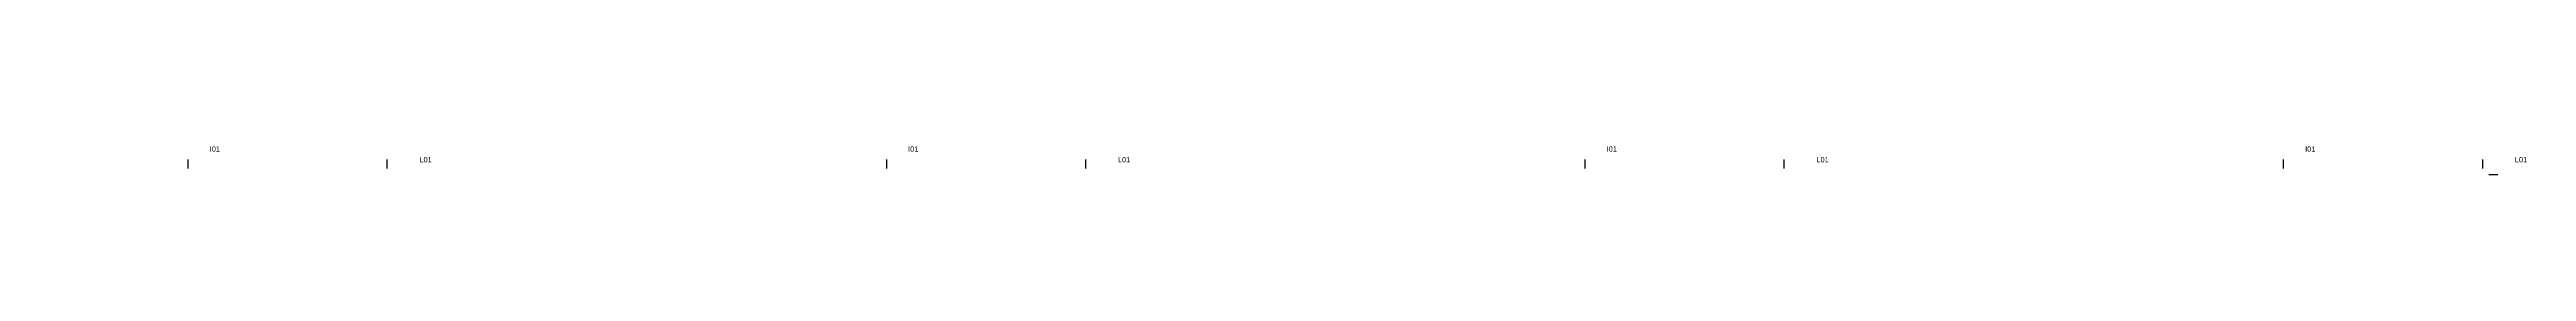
# Model space of a CAD drawing. Header units: inches. Extents: x 162 to 11993, y 18 to 332.
# Drawn here: x 7864.3 to 8237.7, y 182.9 to 187.2 of the extents above; entities that cross this region are included whole.
import ezdxf
from ezdxf.enums import TextEntityAlignment as Align

# ---------------------------------------------------------------- set-up
doc = ezdxf.new("R2010")
doc.units = ezdxf.units.IN
doc.header["$MEASUREMENT"] = 0
doc.layers.add('DD2D_Geometry', color=7, linetype='Continuous')
doc.layers.add('Id Unión', color=7, linetype='Continuous')
doc.styles.get("Standard").update_dxf_attribs({"font": 'stylu.ttf'})

msp = doc.modelspace()

# ---------------------------------------------------------------- texts
at = {"layer": 'Id Unión'}
for s, p in [('I01', (7888.47, 186.42)), ('I01', (7993.74, 186.42)), ('I01', (8099.02, 186.42)), ('I01', (8204.3, 186.42)), ('L01', (7920.08, 184.81)), ('L01', (8025.36, 184.81)), ('L01', (8130.64, 184.81)), ('L01', (8235.91, 184.81))]:
    msp.add_text(s, height=0.807, dxfattribs=at).set_placement(p)

# ---------------------------------------------------------------- blocks, each defined once
blk = doc.blocks.new('DD101042423D')
blk.add_line((0, 0.0175), (0, -0.0175))
blk = doc.blocks.new('SPACE_DD10104242')
blk.add_blockref('DD101042423D', (0, 0))
blk = doc.blocks.new('DD101030423D')
blk.add_line((0, 0.0175), (0, -0.0175))
blk = doc.blocks.new('SPACE_DD10103042')
blk.add_blockref('DD101030423D', (0, 0))
blk = doc.blocks.new('DD101036423D')
blk.add_line((0, 0.0175), (0, -0.0175))
blk = doc.blocks.new('SPACE_DD10103642')
blk.add_blockref('DD101036423D', (0, 0))
blk = doc.blocks.new('DD20153005')
blk.add_attdef('A', text='', height=0.03).set_placement((0.376, 0.076, 0.012), align=Align.MIDDLE_CENTER)
blk = doc.blocks.new('DD20113024')
blk.add_attdef('A', text='', height=0.03).set_placement((0.376, 0.156, 0.012), align=Align.MIDDLE_CENTER)
blk = doc.blocks.new('DD20113012')
blk.add_attdef('A', text='', height=0.03).set_placement((0.376, 0.156, 0.012), align=Align.MIDDLE_CENTER)
blk = doc.blocks.new('DD20153023')
blk.add_attdef('A', text='', height=0.03).set_placement((0.376, 0.156, 0.012), align=Align.MIDDLE_CENTER)
blk = doc.blocks.new('DD20113006')
blk.add_attdef('A', text='', height=0.03).set_placement((0.376, 0.076, 0.012), align=Align.MIDDLE_CENTER)
blk = doc.blocks.new('DD20153605')
blk.add_attdef('A', text='', height=0.03).set_placement((0.4525, 0.0721, 0.012), align=Align.MIDDLE_CENTER)
blk = doc.blocks.new('DD20113624')
blk.add_attdef('A', text='', height=0.03).set_placement((0.4525, 0.156, 0.012), align=Align.MIDDLE_CENTER)
blk = doc.blocks.new('DD20113612')
blk.add_attdef('A', text='', height=0.03).set_placement((0.4525, 0.156, 0.012), align=Align.MIDDLE_CENTER)
blk = doc.blocks.new('DD20153623')
blk.add_attdef('A', text='', height=0.03).set_placement((0.4525, 0.156, 0.012), align=Align.MIDDLE_CENTER)
blk = doc.blocks.new('DD20113606')
blk.add_attdef('A', text='', height=0.03).set_placement((0.4525, 0.076, 0.012), align=Align.MIDDLE_CENTER)
blk = doc.blocks.new('DD80013014')
blk.add_attdef('A', text='', height=0.03).set_placement((0.3661, 0.1407, 0.009), align=Align.MIDDLE_CENTER)
blk = doc.blocks.new('DD80013614')
blk.add_attdef('A', text='', height=0.03).set_placement((0.5176, 0.1407, 0.009), align=Align.MIDDLE_CENTER)

# ---------------------------------------------------------------- block references
at = {"layer": 'DD2D_Geometry', "extrusion": (0, 1, 2.22045e-16)}
ref = msp.add_blockref('DD80013614', (-7885.23, 41.06, 184.31), dxfattribs=dict(at, xscale=39.3700787401575, yscale=39.3700787401575, zscale=39.3700787401575))
ref.add_attrib('A', 'V', dxfattribs={"layer": '0', "extrusion": (0, 1, 2.22045e-16), "height": 1.18}).set_placement((-7864.85, 46.6, 184.67), align=Align.MIDDLE_CENTER)
at = {"layer": 'DD2D_Geometry', "extrusion": (-1.22465e-16, -1, 2.22045e-16)}
ref = msp.add_blockref('DD20113624', (7849.4, 5.2, -183.43), dxfattribs=dict(at, xscale=39.3700787401575, yscale=39.3700787401575, zscale=39.3700787401575))
ref.add_attrib('A', 'TR0', dxfattribs={"layer": '0', "extrusion": (-1.22465e-16, -1, 2.22045e-16), "height": 1.181}).set_placement((7867.22, 11.34, -182.96), align=Align.MIDDLE_CENTER)
ref = msp.add_blockref('DD20113612', (7849.4, 28.98, -183.43), dxfattribs=dict(at, xscale=39.3700787401575, yscale=39.3700787401575, zscale=39.3700787401575))
ref.add_attrib('A', 'TR0', dxfattribs={"layer": '0', "extrusion": (-1.22465e-16, -1, 2.22045e-16), "height": 1.181}).set_placement((7867.22, 35.12, -182.96), align=Align.MIDDLE_CENTER)
at = {"layer": 'DD2D_Geometry', "extrusion": (0, 1, 2.22045e-16)}
ref = msp.add_blockref('DD20113612', (-7885.03, 22.99, 185.66), dxfattribs=dict(at, xscale=39.3700787401575, yscale=39.3700787401575, zscale=39.3700787401575))
ref.add_attrib('A', 'TR0', dxfattribs={"layer": '0', "extrusion": (0, 1, 2.22045e-16), "height": 1.181}).set_placement((-7867.22, 29.13, 186.14), align=Align.MIDDLE_CENTER)
ref = msp.add_blockref('DD20113606', (-7885.03, 34.76, 185.66), dxfattribs=dict(at, xscale=39.3700787401575, yscale=39.3700787401575, zscale=39.3700787401575))
ref.add_attrib('A', 'TR0', dxfattribs={"layer": '0', "extrusion": (0, 1, 2.22045e-16), "height": 1.181}).set_placement((-7867.22, 37.76, 186.14), align=Align.MIDDLE_CENTER)
at = {"layer": 'DD2D_Geometry', "extrusion": (-1.22465e-16, -1, 2.22045e-16)}
ref = msp.add_blockref('DD20153605', (7849.4, 0, -183.43), dxfattribs=dict(at, xscale=39.3700787401575, yscale=39.3700787401575, zscale=39.3700787401575))
ref.add_attrib('A', 'S', dxfattribs={"layer": '0', "extrusion": (-1.22465e-16, -1, 2.22045e-16), "height": 1.18}).set_placement((7867.22, 2.84, -182.96), align=Align.MIDDLE_CENTER)
at = {"layer": 'DD2D_Geometry', "extrusion": (0, 1, 2.22045e-16)}
ref = msp.add_blockref('DD20153623', (-7885.03, 0, 185.66), dxfattribs=dict(at, xscale=39.3700787401575, yscale=39.3700787401575, zscale=39.3700787401575))
ref.add_attrib('A', 'S', dxfattribs={"layer": '0', "extrusion": (0, 1, 2.22045e-16), "height": 1.18}).set_placement((-7867.22, 6.14, 186.14), align=Align.MIDDLE_CENTER)
at = {"layer": 'DD2D_Geometry', "xscale": 39.3700787401575, "yscale": 39.3700787401575, "zscale": 39.3700787401575}
for name, p, rotation in [('SPACE_DD10103642', (7885.23, 184.55), 180), ('SPACE_DD10103042', (7915.23, 184.55), 180), ('SPACE_DD10103642', (7990.51, 184.55), 180), ('SPACE_DD10103042', (8020.51, 184.55), 180), ('SPACE_DD10103642', (8095.78, 184.55), 179.9999999999999), ('SPACE_DD10103042', (8125.78, 184.55), 180), ('SPACE_DD10103642', (8201.06, 184.55), 180), ('SPACE_DD10103042', (8231.06, 184.55), 180), ('SPACE_DD10104242', (8232.67, 182.93), 270)]:
    msp.add_blockref(name, p, dxfattribs=dict(at, rotation=rotation))
at = {"layer": 'DD2D_Geometry', "extrusion": (-1.22465e-16, -1, 2.22045e-16)}
ref = msp.add_blockref('DD20113024', (7885.43, 5.2, -183.43), dxfattribs=dict(at, xscale=39.3700787401575, yscale=39.3700787401575, zscale=39.3700787401575))
ref.add_attrib('A', 'TR0', dxfattribs={"layer": '0', "extrusion": (-1.22465e-16, -1, 2.22045e-16), "height": 1.181}).set_placement((7900.23, 11.34, -182.96), align=Align.MIDDLE_CENTER)
ref = msp.add_blockref('DD20113012', (7885.43, 28.98, -183.43), dxfattribs=dict(at, xscale=39.3700787401575, yscale=39.3700787401575, zscale=39.3700787401575))
ref.add_attrib('A', 'TR0', dxfattribs={"layer": '0', "extrusion": (-1.22465e-16, -1, 2.22045e-16), "height": 1.181}).set_placement((7900.23, 35.12, -182.96), align=Align.MIDDLE_CENTER)
at = {"layer": 'DD2D_Geometry', "extrusion": (0, 1, 2.22045e-16)}
ref = msp.add_blockref('DD20113012', (-7915.03, 22.99, 185.66), dxfattribs=dict(at, xscale=39.3700787401575, yscale=39.3700787401575, zscale=39.3700787401575))
ref.add_attrib('A', 'TR0', dxfattribs={"layer": '0', "extrusion": (0, 1, 2.22045e-16), "height": 1.181}).set_placement((-7900.23, 29.13, 186.14), align=Align.MIDDLE_CENTER)
ref = msp.add_blockref('DD20113006', (-7915.03, 34.76, 185.66), dxfattribs=dict(at, xscale=39.3700787401575, yscale=39.3700787401575, zscale=39.3700787401575))
ref.add_attrib('A', 'TR0', dxfattribs={"layer": '0', "extrusion": (0, 1, 2.22045e-16), "height": 1.181}).set_placement((-7900.23, 37.76, 186.14), align=Align.MIDDLE_CENTER)
ref = msp.add_blockref('DD20153023', (-7915.03, 0, 185.66), dxfattribs=dict(at, xscale=39.3700787401575, yscale=39.3700787401575, zscale=39.3700787401575))
ref.add_attrib('A', 'S', dxfattribs={"layer": '0', "extrusion": (0, 1, 2.22045e-16), "height": 1.18}).set_placement((-7900.23, 6.14, 186.14), align=Align.MIDDLE_CENTER)
at = {"layer": 'DD2D_Geometry', "extrusion": (-1.22465e-16, -1, 2.22045e-16)}
ref = msp.add_blockref('DD20153005', (7885.43, 0, -183.43), dxfattribs=dict(at, xscale=39.3700787401575, yscale=39.3700787401575, zscale=39.3700787401575))
ref.add_attrib('A', 'S', dxfattribs={"layer": '0', "extrusion": (-1.22465e-16, -1, 2.22045e-16), "height": 1.18}).set_placement((7900.23, 2.99, -182.96), align=Align.MIDDLE_CENTER)
at = {"layer": 'DD2D_Geometry', "extrusion": (0, 1, 2.22045e-16)}
ref = msp.add_blockref('DD80013014', (-7915.23, 41.06, 184.31), dxfattribs=dict(at, xscale=39.3700787401575, yscale=39.3700787401575, zscale=39.3700787401575))
ref.add_attrib('A', 'V', dxfattribs={"layer": '0', "extrusion": (0, 1, 2.22045e-16), "height": 1.18}).set_placement((-7900.82, 46.6, 184.67), align=Align.MIDDLE_CENTER)
ref = msp.add_blockref('DD80013614', (-7990.51, 41.06, 184.31), dxfattribs=dict(at, xscale=39.3700787401575, yscale=39.3700787401575, zscale=39.3700787401575))
ref.add_attrib('A', 'V', dxfattribs={"layer": '0', "extrusion": (0, 1, 2.22045e-16), "height": 1.18}).set_placement((-7970.13, 46.6, 184.67), align=Align.MIDDLE_CENTER)
at = {"layer": 'DD2D_Geometry', "extrusion": (-1.22465e-16, -1, 2.22045e-16)}
ref = msp.add_blockref('DD20113624', (7954.68, 5.2, -183.43), dxfattribs=dict(at, xscale=39.3700787401575, yscale=39.3700787401575, zscale=39.3700787401575))
ref.add_attrib('A', 'TR0', dxfattribs={"layer": '0', "extrusion": (-1.22465e-16, -1, 2.22045e-16), "height": 1.181}).set_placement((7972.5, 11.34, -182.96), align=Align.MIDDLE_CENTER)
ref = msp.add_blockref('DD20113612', (7954.68, 28.98, -183.43), dxfattribs=dict(at, xscale=39.3700787401575, yscale=39.3700787401575, zscale=39.3700787401575))
ref.add_attrib('A', 'TR0', dxfattribs={"layer": '0', "extrusion": (-1.22465e-16, -1, 2.22045e-16), "height": 1.181}).set_placement((7972.5, 35.12, -182.96), align=Align.MIDDLE_CENTER)
at = {"layer": 'DD2D_Geometry', "extrusion": (0, 1, 2.22045e-16)}
ref = msp.add_blockref('DD20113612', (-7990.31, 22.99, 185.66), dxfattribs=dict(at, xscale=39.3700787401575, yscale=39.3700787401575, zscale=39.3700787401575))
ref.add_attrib('A', 'TR0', dxfattribs={"layer": '0', "extrusion": (0, 1, 2.22045e-16), "height": 1.181}).set_placement((-7972.5, 29.13, 186.14), align=Align.MIDDLE_CENTER)
ref = msp.add_blockref('DD20113606', (-7990.31, 34.76, 185.66), dxfattribs=dict(at, xscale=39.3700787401575, yscale=39.3700787401575, zscale=39.3700787401575))
ref.add_attrib('A', 'TR0', dxfattribs={"layer": '0', "extrusion": (0, 1, 2.22045e-16), "height": 1.181}).set_placement((-7972.5, 37.76, 186.14), align=Align.MIDDLE_CENTER)
ref = msp.add_blockref('DD20153623', (-7990.31, 0, 185.66), dxfattribs=dict(at, xscale=39.3700787401575, yscale=39.3700787401575, zscale=39.3700787401575))
ref.add_attrib('A', 'S', dxfattribs={"layer": '0', "extrusion": (0, 1, 2.22045e-16), "height": 1.18}).set_placement((-7972.5, 6.14, 186.14), align=Align.MIDDLE_CENTER)
at = {"layer": 'DD2D_Geometry', "extrusion": (-1.22465e-16, -1, 2.22045e-16)}
ref = msp.add_blockref('DD20153605', (7954.68, 0, -183.43), dxfattribs=dict(at, xscale=39.3700787401575, yscale=39.3700787401575, zscale=39.3700787401575))
ref.add_attrib('A', 'S', dxfattribs={"layer": '0', "extrusion": (-1.22465e-16, -1, 2.22045e-16), "height": 1.18}).set_placement((7972.5, 2.84, -182.96), align=Align.MIDDLE_CENTER)
ref = msp.add_blockref('DD20113024', (7990.7, 5.2, -183.43), dxfattribs=dict(at, xscale=39.3700787401575, yscale=39.3700787401575, zscale=39.3700787401575))
ref.add_attrib('A', 'TR0', dxfattribs={"layer": '0', "extrusion": (-1.22465e-16, -1, 2.22045e-16), "height": 1.181}).set_placement((8005.51, 11.34, -182.96), align=Align.MIDDLE_CENTER)
ref = msp.add_blockref('DD20113012', (7990.7, 28.98, -183.43), dxfattribs=dict(at, xscale=39.3700787401575, yscale=39.3700787401575, zscale=39.3700787401575))
ref.add_attrib('A', 'TR0', dxfattribs={"layer": '0', "extrusion": (-1.22465e-16, -1, 2.22045e-16), "height": 1.181}).set_placement((8005.51, 35.12, -182.96), align=Align.MIDDLE_CENTER)
at = {"layer": 'DD2D_Geometry', "extrusion": (0, 1, 2.22045e-16)}
ref = msp.add_blockref('DD20113012', (-8020.31, 22.99, 185.66), dxfattribs=dict(at, xscale=39.3700787401575, yscale=39.3700787401575, zscale=39.3700787401575))
ref.add_attrib('A', 'TR0', dxfattribs={"layer": '0', "extrusion": (0, 1, 2.22045e-16), "height": 1.181}).set_placement((-8005.51, 29.13, 186.14), align=Align.MIDDLE_CENTER)
ref = msp.add_blockref('DD20113006', (-8020.31, 34.76, 185.66), dxfattribs=dict(at, xscale=39.3700787401575, yscale=39.3700787401575, zscale=39.3700787401575))
ref.add_attrib('A', 'TR0', dxfattribs={"layer": '0', "extrusion": (0, 1, 2.22045e-16), "height": 1.181}).set_placement((-8005.51, 37.76, 186.14), align=Align.MIDDLE_CENTER)
ref = msp.add_blockref('DD20153023', (-8020.31, 0, 185.66), dxfattribs=dict(at, xscale=39.3700787401575, yscale=39.3700787401575, zscale=39.3700787401575))
ref.add_attrib('A', 'S', dxfattribs={"layer": '0', "extrusion": (0, 1, 2.22045e-16), "height": 1.18}).set_placement((-8005.51, 6.14, 186.14), align=Align.MIDDLE_CENTER)
at = {"layer": 'DD2D_Geometry', "extrusion": (-1.22465e-16, -1, 2.22045e-16)}
ref = msp.add_blockref('DD20153005', (7990.7, 0, -183.43), dxfattribs=dict(at, xscale=39.3700787401575, yscale=39.3700787401575, zscale=39.3700787401575))
ref.add_attrib('A', 'S', dxfattribs={"layer": '0', "extrusion": (-1.22465e-16, -1, 2.22045e-16), "height": 1.18}).set_placement((8005.51, 2.99, -182.96), align=Align.MIDDLE_CENTER)
at = {"layer": 'DD2D_Geometry', "extrusion": (0, 1, 2.22045e-16)}
ref = msp.add_blockref('DD80013014', (-8020.51, 41.06, 184.31), dxfattribs=dict(at, xscale=39.3700787401575, yscale=39.3700787401575, zscale=39.3700787401575))
ref.add_attrib('A', 'V', dxfattribs={"layer": '0', "extrusion": (0, 1, 2.22045e-16), "height": 1.18}).set_placement((-8006.09, 46.6, 184.67), align=Align.MIDDLE_CENTER)
ref = msp.add_blockref('DD80013614', (-8095.78, 41.06, 184.31), dxfattribs=dict(at, xscale=39.3700787401575, yscale=39.3700787401575, zscale=39.3700787401575))
ref.add_attrib('A', 'V', dxfattribs={"layer": '0', "extrusion": (0, 1, 2.22045e-16), "height": 1.18}).set_placement((-8075.4, 46.6, 184.67), align=Align.MIDDLE_CENTER)
at = {"layer": 'DD2D_Geometry', "extrusion": (-1.22465e-16, -1, 2.22045e-16)}
ref = msp.add_blockref('DD20113624', (8059.96, 5.2, -183.43), dxfattribs=dict(at, xscale=39.3700787401575, yscale=39.3700787401575, zscale=39.3700787401575))
ref.add_attrib('A', 'TR0', dxfattribs={"layer": '0', "extrusion": (-1.22465e-16, -1, 2.22045e-16), "height": 1.181}).set_placement((8077.77, 11.34, -182.96), align=Align.MIDDLE_CENTER)
ref = msp.add_blockref('DD20113612', (8059.96, 28.98, -183.43), dxfattribs=dict(at, xscale=39.3700787401575, yscale=39.3700787401575, zscale=39.3700787401575))
ref.add_attrib('A', 'TR0', dxfattribs={"layer": '0', "extrusion": (-1.22465e-16, -1, 2.22045e-16), "height": 1.181}).set_placement((8077.77, 35.12, -182.96), align=Align.MIDDLE_CENTER)
at = {"layer": 'DD2D_Geometry', "extrusion": (0, 1, 2.22045e-16)}
ref = msp.add_blockref('DD20113612', (-8095.59, 22.99, 185.66), dxfattribs=dict(at, xscale=39.3700787401575, yscale=39.3700787401575, zscale=39.3700787401575))
ref.add_attrib('A', 'TR0', dxfattribs={"layer": '0', "extrusion": (0, 1, 2.22045e-16), "height": 1.181}).set_placement((-8077.77, 29.13, 186.14), align=Align.MIDDLE_CENTER)
ref = msp.add_blockref('DD20113606', (-8095.59, 34.76, 185.66), dxfattribs=dict(at, xscale=39.3700787401575, yscale=39.3700787401575, zscale=39.3700787401575))
ref.add_attrib('A', 'TR0', dxfattribs={"layer": '0', "extrusion": (0, 1, 2.22045e-16), "height": 1.181}).set_placement((-8077.77, 37.76, 186.14), align=Align.MIDDLE_CENTER)
ref = msp.add_blockref('DD20153623', (-8095.59, 0, 185.66), dxfattribs=dict(at, xscale=39.3700787401575, yscale=39.3700787401575, zscale=39.3700787401575))
ref.add_attrib('A', 'S', dxfattribs={"layer": '0', "extrusion": (0, 1, 2.22045e-16), "height": 1.18}).set_placement((-8077.77, 6.14, 186.14), align=Align.MIDDLE_CENTER)
at = {"layer": 'DD2D_Geometry', "extrusion": (-1.22465e-16, -1, 2.22045e-16)}
ref = msp.add_blockref('DD20153605', (8059.96, 0, -183.43), dxfattribs=dict(at, xscale=39.3700787401575, yscale=39.3700787401575, zscale=39.3700787401575))
ref.add_attrib('A', 'S', dxfattribs={"layer": '0', "extrusion": (-1.22465e-16, -1, 2.22045e-16), "height": 1.18}).set_placement((8077.77, 2.84, -182.96), align=Align.MIDDLE_CENTER)
ref = msp.add_blockref('DD20113024', (8095.98, 5.2, -183.43), dxfattribs=dict(at, xscale=39.3700787401575, yscale=39.3700787401575, zscale=39.3700787401575))
ref.add_attrib('A', 'TR0', dxfattribs={"layer": '0', "extrusion": (-1.22465e-16, -1, 2.22045e-16), "height": 1.181}).set_placement((8110.78, 11.34, -182.96), align=Align.MIDDLE_CENTER)
ref = msp.add_blockref('DD20113012', (8095.98, 28.98, -183.43), dxfattribs=dict(at, xscale=39.3700787401575, yscale=39.3700787401575, zscale=39.3700787401575))
ref.add_attrib('A', 'TR0', dxfattribs={"layer": '0', "extrusion": (-1.22465e-16, -1, 2.22045e-16), "height": 1.181}).set_placement((8110.78, 35.12, -182.96), align=Align.MIDDLE_CENTER)
at = {"layer": 'DD2D_Geometry', "extrusion": (0, 1, 2.22045e-16)}
ref = msp.add_blockref('DD20113012', (-8125.59, 22.99, 185.66), dxfattribs=dict(at, xscale=39.3700787401575, yscale=39.3700787401575, zscale=39.3700787401575))
ref.add_attrib('A', 'TR0', dxfattribs={"layer": '0', "extrusion": (0, 1, 2.22045e-16), "height": 1.181}).set_placement((-8110.78, 29.13, 186.14), align=Align.MIDDLE_CENTER)
ref = msp.add_blockref('DD20113006', (-8125.59, 34.76, 185.66), dxfattribs=dict(at, xscale=39.3700787401575, yscale=39.3700787401575, zscale=39.3700787401575))
ref.add_attrib('A', 'TR0', dxfattribs={"layer": '0', "extrusion": (0, 1, 2.22045e-16), "height": 1.181}).set_placement((-8110.78, 37.76, 186.14), align=Align.MIDDLE_CENTER)
ref = msp.add_blockref('DD20153023', (-8125.59, 0, 185.66), dxfattribs=dict(at, xscale=39.3700787401575, yscale=39.3700787401575, zscale=39.3700787401575))
ref.add_attrib('A', 'S', dxfattribs={"layer": '0', "extrusion": (0, 1, 2.22045e-16), "height": 1.18}).set_placement((-8110.78, 6.14, 186.14), align=Align.MIDDLE_CENTER)
at = {"layer": 'DD2D_Geometry', "extrusion": (-1.22465e-16, -1, 2.22045e-16)}
ref = msp.add_blockref('DD20153005', (8095.98, 0, -183.43), dxfattribs=dict(at, xscale=39.3700787401575, yscale=39.3700787401575, zscale=39.3700787401575))
ref.add_attrib('A', 'S', dxfattribs={"layer": '0', "extrusion": (-1.22465e-16, -1, 2.22045e-16), "height": 1.18}).set_placement((8110.78, 2.99, -182.96), align=Align.MIDDLE_CENTER)
at = {"layer": 'DD2D_Geometry', "extrusion": (0, 1, 2.22045e-16)}
ref = msp.add_blockref('DD80013014', (-8125.78, 41.06, 184.31), dxfattribs=dict(at, xscale=39.3700787401575, yscale=39.3700787401575, zscale=39.3700787401575))
ref.add_attrib('A', 'V', dxfattribs={"layer": '0', "extrusion": (0, 1, 2.22045e-16), "height": 1.18}).set_placement((-8111.37, 46.6, 184.67), align=Align.MIDDLE_CENTER)
ref = msp.add_blockref('DD80013614', (-8201.06, 41.06, 184.31), dxfattribs=dict(at, xscale=39.3700787401575, yscale=39.3700787401575, zscale=39.3700787401575))
ref.add_attrib('A', 'V', dxfattribs={"layer": '0', "extrusion": (0, 1, 2.22045e-16), "height": 1.18}).set_placement((-8180.68, 46.6, 184.67), align=Align.MIDDLE_CENTER)
at = {"layer": 'DD2D_Geometry', "extrusion": (-1.22465e-16, -1, 2.22045e-16)}
ref = msp.add_blockref('DD20113624', (8165.23, 5.2, -183.43), dxfattribs=dict(at, xscale=39.3700787401575, yscale=39.3700787401575, zscale=39.3700787401575))
ref.add_attrib('A', 'TR0', dxfattribs={"layer": '0', "extrusion": (-1.22465e-16, -1, 2.22045e-16), "height": 1.181}).set_placement((8183.05, 11.34, -182.96), align=Align.MIDDLE_CENTER)
ref = msp.add_blockref('DD20113612', (8165.23, 28.98, -183.43), dxfattribs=dict(at, xscale=39.3700787401575, yscale=39.3700787401575, zscale=39.3700787401575))
ref.add_attrib('A', 'TR0', dxfattribs={"layer": '0', "extrusion": (-1.22465e-16, -1, 2.22045e-16), "height": 1.181}).set_placement((8183.05, 35.12, -182.96), align=Align.MIDDLE_CENTER)
at = {"layer": 'DD2D_Geometry', "extrusion": (0, 1, 2.22045e-16)}
ref = msp.add_blockref('DD20113612', (-8200.86, 22.99, 185.66), dxfattribs=dict(at, xscale=39.3700787401575, yscale=39.3700787401575, zscale=39.3700787401575))
ref.add_attrib('A', 'TR0', dxfattribs={"layer": '0', "extrusion": (0, 1, 2.22045e-16), "height": 1.181}).set_placement((-8183.05, 29.13, 186.14), align=Align.MIDDLE_CENTER)
ref = msp.add_blockref('DD20113606', (-8200.86, 34.76, 185.66), dxfattribs=dict(at, xscale=39.3700787401575, yscale=39.3700787401575, zscale=39.3700787401575))
ref.add_attrib('A', 'TR0', dxfattribs={"layer": '0', "extrusion": (0, 1, 2.22045e-16), "height": 1.181}).set_placement((-8183.05, 37.76, 186.14), align=Align.MIDDLE_CENTER)
ref = msp.add_blockref('DD20153623', (-8200.86, 0, 185.66), dxfattribs=dict(at, xscale=39.3700787401575, yscale=39.3700787401575, zscale=39.3700787401575))
ref.add_attrib('A', 'S', dxfattribs={"layer": '0', "extrusion": (0, 1, 2.22045e-16), "height": 1.18}).set_placement((-8183.05, 6.14, 186.14), align=Align.MIDDLE_CENTER)
at = {"layer": 'DD2D_Geometry', "extrusion": (-1.22465e-16, -1, 2.22045e-16)}
ref = msp.add_blockref('DD20153605', (8165.23, 0, -183.43), dxfattribs=dict(at, xscale=39.3700787401575, yscale=39.3700787401575, zscale=39.3700787401575))
ref.add_attrib('A', 'S', dxfattribs={"layer": '0', "extrusion": (-1.22465e-16, -1, 2.22045e-16), "height": 1.18}).set_placement((8183.05, 2.84, -182.96), align=Align.MIDDLE_CENTER)
ref = msp.add_blockref('DD20113024', (8201.26, 5.2, -183.43), dxfattribs=dict(at, xscale=39.3700787401575, yscale=39.3700787401575, zscale=39.3700787401575))
ref.add_attrib('A', 'TR0', dxfattribs={"layer": '0', "extrusion": (-1.22465e-16, -1, 2.22045e-16), "height": 1.181}).set_placement((8216.06, 11.34, -182.96), align=Align.MIDDLE_CENTER)
ref = msp.add_blockref('DD20113012', (8201.26, 28.98, -183.43), dxfattribs=dict(at, xscale=39.3700787401575, yscale=39.3700787401575, zscale=39.3700787401575))
ref.add_attrib('A', 'TR0', dxfattribs={"layer": '0', "extrusion": (-1.22465e-16, -1, 2.22045e-16), "height": 1.181}).set_placement((8216.06, 35.12, -182.96), align=Align.MIDDLE_CENTER)
at = {"layer": 'DD2D_Geometry', "extrusion": (0, 1, 2.22045e-16)}
ref = msp.add_blockref('DD20113012', (-8230.86, 22.99, 185.66), dxfattribs=dict(at, xscale=39.3700787401575, yscale=39.3700787401575, zscale=39.3700787401575))
ref.add_attrib('A', 'TR0', dxfattribs={"layer": '0', "extrusion": (0, 1, 2.22045e-16), "height": 1.181}).set_placement((-8216.06, 29.13, 186.14), align=Align.MIDDLE_CENTER)
ref = msp.add_blockref('DD20113006', (-8230.86, 34.76, 185.66), dxfattribs=dict(at, xscale=39.3700787401575, yscale=39.3700787401575, zscale=39.3700787401575))
ref.add_attrib('A', 'TR0', dxfattribs={"layer": '0', "extrusion": (0, 1, 2.22045e-16), "height": 1.181}).set_placement((-8216.06, 37.76, 186.14), align=Align.MIDDLE_CENTER)
ref = msp.add_blockref('DD20153023', (-8230.86, 0, 185.66), dxfattribs=dict(at, xscale=39.3700787401575, yscale=39.3700787401575, zscale=39.3700787401575))
ref.add_attrib('A', 'S', dxfattribs={"layer": '0', "extrusion": (0, 1, 2.22045e-16), "height": 1.18}).set_placement((-8216.06, 6.14, 186.14), align=Align.MIDDLE_CENTER)
at = {"layer": 'DD2D_Geometry', "extrusion": (-1.22465e-16, -1, 2.22045e-16)}
ref = msp.add_blockref('DD20153005', (8201.26, 0, -183.43), dxfattribs=dict(at, xscale=39.3700787401575, yscale=39.3700787401575, zscale=39.3700787401575))
ref.add_attrib('A', 'S', dxfattribs={"layer": '0', "extrusion": (-1.22465e-16, -1, 2.22045e-16), "height": 1.18}).set_placement((8216.06, 2.99, -182.96), align=Align.MIDDLE_CENTER)
at = {"layer": 'DD2D_Geometry', "extrusion": (0, 1, 2.22045e-16)}
ref = msp.add_blockref('DD80013014', (-8231.06, 41.06, 184.31), dxfattribs=dict(at, xscale=39.3700787401575, yscale=39.3700787401575, zscale=39.3700787401575))
ref.add_attrib('A', 'V', dxfattribs={"layer": '0', "extrusion": (0, 1, 2.22045e-16), "height": 1.18}).set_placement((-8216.65, 46.6, 184.67), align=Align.MIDDLE_CENTER)

msp.set_redraw_order([(e.dxf.handle, doc.entitydb.next_handle()) for e in msp.query("TEXT MTEXT ATTDEF DIMENSION ARC_DIMENSION")])  # texts and dimensions are drawn at this point

doc.saveas('drawing.dxf')
